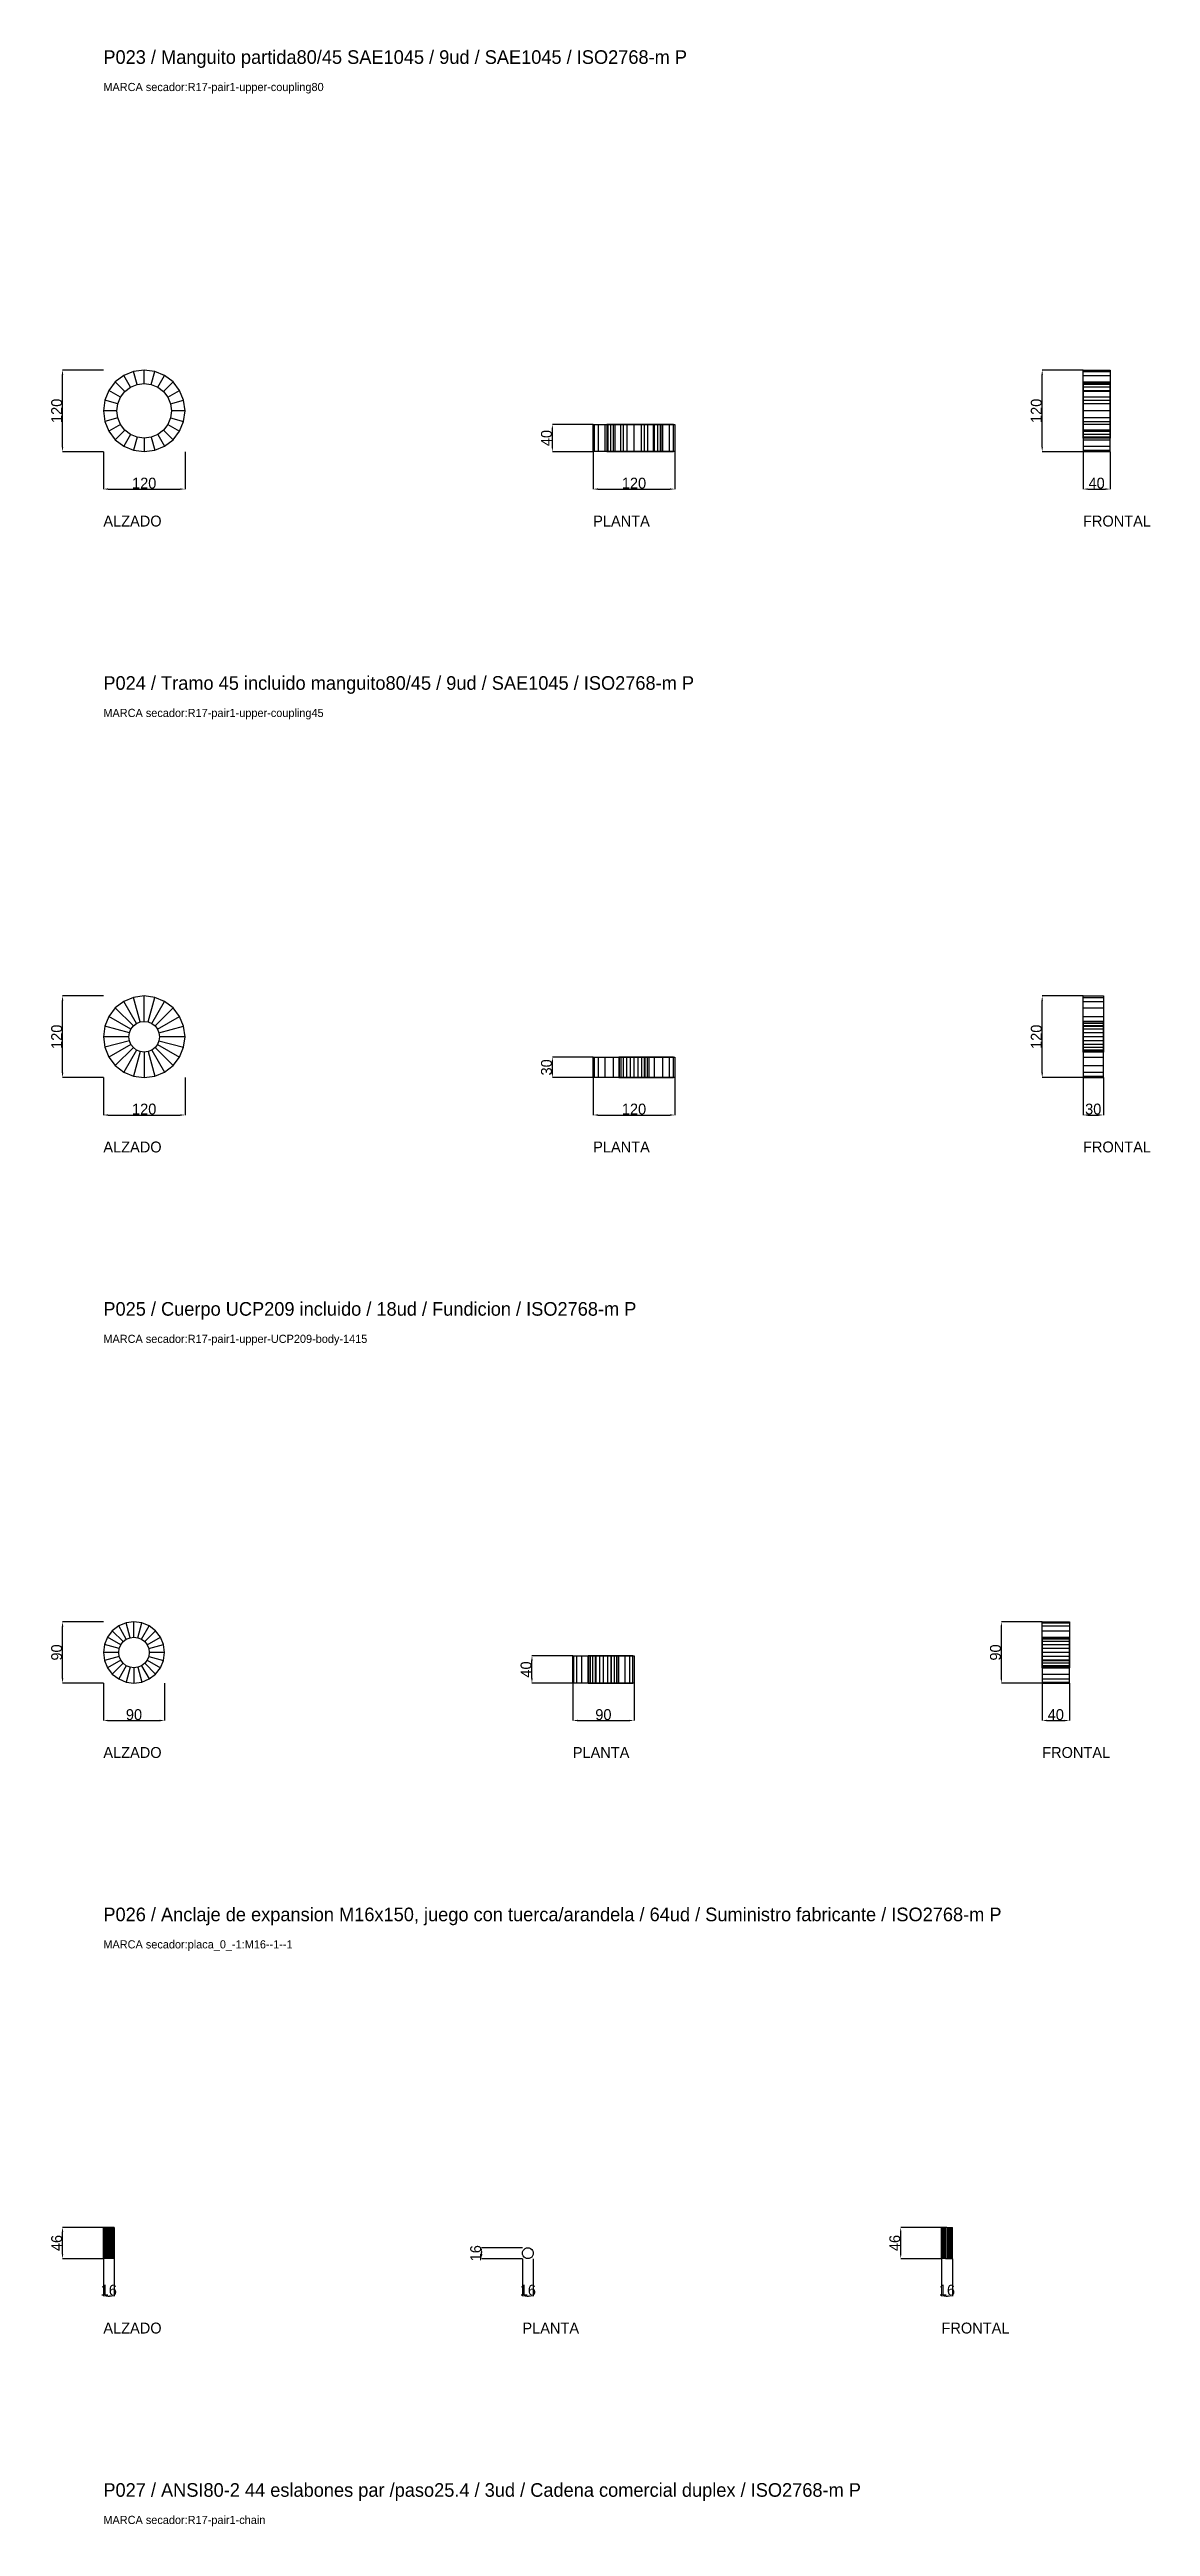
# Model space of a CAD drawing. Header units: millimetres. Extents: x -79 to 41330, y -75911 to 371.
# Drawn here: x -79 to 1539, y -35345 to -31705 of the extents above; entities that cross this region are included whole.
import ezdxf

# ---------------------------------------------------------------- set-up
doc = ezdxf.new("R2010")
doc.units = ezdxf.units.MM
for name, color, linetype in [('R17_COTAS_P', 1, 'Continuous'), ('R17_PIEZAS_P', 3, 'Continuous'), ('R17_TEXTOS', 7, 'Continuous')]:
    doc.layers.add(name, color=color, linetype=linetype)
doc.dimstyles.get("Standard").update_dxf_attribs({"dimtxt": 2.5, "dimasz": 2.5, "dimexe": 1.25, "dimexo": 0.625, "dimtad": 1, "dimcen": 2.5, "dimazin": 3, "dimtfac": 1, "dimtmove": 0, "dimatfit": 3})

msp = doc.modelspace()

# ---------------------------------------------------------------- texts
at = {"layer": 'R17_TEXTOS'}
for s, height, p in [('P023 / Manguito partida80/45 SAE1045 / 9ud / SAE1045 / ISO2768-m P', 20, (0, -31725.693)), ('MARCA secador:R17-pair1-upper-coupling80', 12, (0, -31765.693)), ('ALZADO', 16, (0, -32405.693)), ('PLANTA', 16, (720, -32405.693)), ('FRONTAL', 16, (1440, -32405.693)), ('P024 / Tramo 45 incluido manguito80/45 / 9ud / SAE1045 / ISO2768-m P', 20, (0, -32645.693)), ('MARCA secador:R17-pair1-upper-coupling45', 12, (0, -32685.693)), ('ALZADO', 16, (0, -33325.693)), ('PLANTA', 16, (720, -33325.693)), ('FRONTAL', 16, (1440, -33325.693)), ('P025 / Cuerpo UCP209 incluido / 18ud / Fundicion / ISO2768-m P', 20, (0, -33565.693)), ('MARCA secador:R17-pair1-upper-UCP209-body-1415', 12, (0, -33605.693)), ('ALZADO', 16, (0, -34215.693)), ('PLANTA', 16, (690, -34215.693)), ('FRONTAL', 16, (1380, -34215.693)), ('P026 / Anclaje de expansion M16x150, juego con tuerca/arandela / 64ud / Suministro fabricante / ISO2768-m P', 20, (0, -34455.693)), ('MARCA secador:placa_0_-1:M16--1--1', 12, (0, -34495.693)), ('ALZADO', 16, (0, -35061.693)), ('PLANTA', 16, (616, -35061.693)), ('FRONTAL', 16, (1232, -35061.693)), ('P027 / ANSI80-2 44 eslabones par /paso25.4 / 3ud / Cadena comercial duplex / ISO2768-m P', 20, (0, -35301.693)), ('MARCA secador:R17-pair1-chain', 12, (0, -35341.693))]:
    msp.add_text(s, height=height, dxfattribs=at).set_placement(p)

# ---------------------------------------------------------------- blocks, each defined once
blk = doc.blocks.new('_CLOSEDFILLED')
at = {"color": 0, "linetype": 'BYBLOCK'}
blk.add_solid([(-1, 0.16), (0, 0), (-1, -0.16)], dxfattribs=at)
blk = doc.blocks.new('*D151')
for p, q in [((0, -34105.7), (0, -34160.7)), ((90, -34105.7), (90, -34160.7)), ((7, -34160.7), (83, -34160.7))]:
    blk.add_line(p, q)
at = {"layer": 'Defpoints'}
for p in [(0, -34105.7), (90, -34105.7), (0, -34160.7)]:
    blk.add_point(p, dxfattribs=at)
at = {"layer": 'R17_COTAS_P', "xscale": 7, "yscale": 7, "rotation": 180}
blk.add_blockref('_CLOSEDFILLED', (0, -34160.7), dxfattribs=at)
at = {"layer": 'R17_COTAS_P', "xscale": 7, "yscale": 7}
blk.add_blockref('_CLOSEDFILLED', (90, -34160.7), dxfattribs=at)
at = {"layer": 'R17_COTAS_P', "insert": (45, -34152.1), "char_height": 16, "attachment_point": 5}
blk.add_mtext('90', dxfattribs=at)
blk = doc.blocks.new('*D152')
for p, q in [((0, -34015.7), (-60, -34015.7)), ((-60, -34098.7), (-60, -34022.7)), ((0, -34105.7), (-60, -34105.7))]:
    blk.add_line(p, q)
at = {"layer": 'Defpoints'}
for p in [(0, -34015.7), (-60, -34105.7), (0, -34105.7)]:
    blk.add_point(p, dxfattribs=at)
at = {"layer": 'R17_COTAS_P', "xscale": 7, "yscale": 7}
for p, rotation in [((-60, -34015.7), 90), ((-60, -34105.7), 270)]:
    blk.add_blockref('_CLOSEDFILLED', p, dxfattribs=dict(at, rotation=rotation))
at = {"layer": 'R17_COTAS_P', "insert": (-68.6, -34060.7), "char_height": 16, "attachment_point": 5, "rotation": 90}
blk.add_mtext('90', dxfattribs=at)
blk = doc.blocks.new('*D153')
for p, q in [((690, -34105.7), (690, -34160.7)), ((780, -34105.7), (780, -34160.7)), ((697, -34160.7), (773, -34160.7))]:
    blk.add_line(p, q)
at = {"layer": 'Defpoints'}
for p in [(690, -34105.7), (780, -34105.7), (690, -34160.7)]:
    blk.add_point(p, dxfattribs=at)
at = {"layer": 'R17_COTAS_P', "xscale": 7, "yscale": 7, "rotation": 180}
blk.add_blockref('_CLOSEDFILLED', (690, -34160.7), dxfattribs=at)
at = {"layer": 'R17_COTAS_P', "xscale": 7, "yscale": 7}
blk.add_blockref('_CLOSEDFILLED', (780, -34160.7), dxfattribs=at)
at = {"layer": 'R17_COTAS_P', "insert": (735, -34152.1), "char_height": 16, "attachment_point": 5}
blk.add_mtext('90', dxfattribs=at)
blk = doc.blocks.new('*D154')
for p, q in [((690, -34065.7), (630, -34065.7)), ((630, -34098.7), (630, -34072.7)), ((690, -34105.7), (630, -34105.7))]:
    blk.add_line(p, q)
at = {"layer": 'Defpoints'}
for p in [(690, -34065.7), (630, -34105.7), (690, -34105.7)]:
    blk.add_point(p, dxfattribs=at)
at = {"layer": 'R17_COTAS_P', "xscale": 7, "yscale": 7}
for p, rotation in [((630, -34065.7), 90), ((630, -34105.7), 270)]:
    blk.add_blockref('_CLOSEDFILLED', p, dxfattribs=dict(at, rotation=rotation))
at = {"layer": 'R17_COTAS_P', "insert": (621.4, -34085.7), "char_height": 16, "attachment_point": 5, "rotation": 90}
blk.add_mtext('40', dxfattribs=at)
blk = doc.blocks.new('*D155')
for p, q in [((1380, -34105.7), (1380, -34160.7)), ((1420, -34105.7), (1420, -34160.7)), ((1387, -34160.7), (1413, -34160.7))]:
    blk.add_line(p, q)
at = {"layer": 'Defpoints'}
for p in [(1380, -34105.7), (1420, -34105.7), (1380, -34160.7)]:
    blk.add_point(p, dxfattribs=at)
at = {"layer": 'R17_COTAS_P', "xscale": 7, "yscale": 7, "rotation": 180}
blk.add_blockref('_CLOSEDFILLED', (1380, -34160.7), dxfattribs=at)
at = {"layer": 'R17_COTAS_P', "xscale": 7, "yscale": 7}
blk.add_blockref('_CLOSEDFILLED', (1420, -34160.7), dxfattribs=at)
at = {"layer": 'R17_COTAS_P', "insert": (1400, -34152.1), "char_height": 16, "attachment_point": 5}
blk.add_mtext('40', dxfattribs=at)
blk = doc.blocks.new('*D156')
for p, q in [((1380, -34015.7), (1320, -34015.7)), ((1320, -34098.7), (1320, -34022.7)), ((1380, -34105.7), (1320, -34105.7))]:
    blk.add_line(p, q)
at = {"layer": 'Defpoints'}
for p in [(1380, -34015.7), (1320, -34105.7), (1380, -34105.7)]:
    blk.add_point(p, dxfattribs=at)
at = {"layer": 'R17_COTAS_P', "xscale": 7, "yscale": 7}
for p, rotation in [((1320, -34015.7), 90), ((1320, -34105.7), 270)]:
    blk.add_blockref('_CLOSEDFILLED', p, dxfattribs=dict(at, rotation=rotation))
at = {"layer": 'R17_COTAS_P', "insert": (1311.4, -34060.7), "char_height": 16, "attachment_point": 5, "rotation": 90}
blk.add_mtext('90', dxfattribs=at)
blk = doc.blocks.new('*D157')
for p, q in [((0, -34951.7), (0, -35006.7)), ((16, -34951.7), (16, -35006.7)), ((7, -35006.7), (9, -35006.7))]:
    blk.add_line(p, q)
at = {"layer": 'Defpoints'}
for p in [(0, -34951.7), (16, -34951.7), (0, -35006.7)]:
    blk.add_point(p, dxfattribs=at)
at = {"layer": 'R17_COTAS_P', "xscale": 7, "yscale": 7, "rotation": 180}
blk.add_blockref('_CLOSEDFILLED', (0, -35006.7), dxfattribs=at)
at = {"layer": 'R17_COTAS_P', "xscale": 7, "yscale": 7}
blk.add_blockref('_CLOSEDFILLED', (16, -35006.7), dxfattribs=at)
at = {"layer": 'R17_COTAS_P', "insert": (8, -34998.1), "char_height": 16, "attachment_point": 5}
blk.add_mtext('16', dxfattribs=at)
blk = doc.blocks.new('*D158')
for p, q in [((0, -34905.7), (-60, -34905.7)), ((-60, -34944.7), (-60, -34912.7)), ((0, -34951.7), (-60, -34951.7))]:
    blk.add_line(p, q)
at = {"layer": 'Defpoints'}
for p in [(0, -34905.7), (-60, -34951.7), (0, -34951.7)]:
    blk.add_point(p, dxfattribs=at)
at = {"layer": 'R17_COTAS_P', "xscale": 7, "yscale": 7}
for p, rotation in [((-60, -34905.7), 90), ((-60, -34951.7), 270)]:
    blk.add_blockref('_CLOSEDFILLED', p, dxfattribs=dict(at, rotation=rotation))
at = {"layer": 'R17_COTAS_P', "insert": (-68.6, -34928.7), "char_height": 16, "attachment_point": 5, "rotation": 90}
blk.add_mtext('46', dxfattribs=at)
blk = doc.blocks.new('*D159')
for p, q in [((616, -34951.7), (616, -35006.7)), ((632, -34951.7), (632, -35006.7)), ((623, -35006.7), (625, -35006.7))]:
    blk.add_line(p, q)
at = {"layer": 'Defpoints'}
for p in [(616, -34951.7), (632, -34951.7), (616, -35006.7)]:
    blk.add_point(p, dxfattribs=at)
at = {"layer": 'R17_COTAS_P', "xscale": 7, "yscale": 7, "rotation": 180}
blk.add_blockref('_CLOSEDFILLED', (616, -35006.7), dxfattribs=at)
at = {"layer": 'R17_COTAS_P', "xscale": 7, "yscale": 7}
blk.add_blockref('_CLOSEDFILLED', (632, -35006.7), dxfattribs=at)
at = {"layer": 'R17_COTAS_P', "insert": (624, -34998.1), "char_height": 16, "attachment_point": 5}
blk.add_mtext('16', dxfattribs=at)
blk = doc.blocks.new('*D160')
for p, q in [((616, -34935.7), (556, -34935.7)), ((556, -34944.7), (556, -34942.7)), ((616, -34951.7), (556, -34951.7))]:
    blk.add_line(p, q)
at = {"layer": 'Defpoints'}
for p in [(616, -34935.7), (556, -34951.7), (616, -34951.7)]:
    blk.add_point(p, dxfattribs=at)
at = {"layer": 'R17_COTAS_P', "xscale": 7, "yscale": 7}
for p, rotation in [((556, -34935.7), 90), ((556, -34951.7), 270)]:
    blk.add_blockref('_CLOSEDFILLED', p, dxfattribs=dict(at, rotation=rotation))
at = {"layer": 'R17_COTAS_P', "insert": (547.4, -34943.7), "char_height": 16, "attachment_point": 5, "rotation": 90}
blk.add_mtext('16', dxfattribs=at)
blk = doc.blocks.new('*D161')
for p, q in [((1232, -34951.7), (1232, -35006.7)), ((1248, -34951.7), (1248, -35006.7)), ((1239, -35006.7), (1241, -35006.7))]:
    blk.add_line(p, q)
at = {"layer": 'Defpoints'}
for p in [(1232, -34951.7), (1248, -34951.7), (1232, -35006.7)]:
    blk.add_point(p, dxfattribs=at)
at = {"layer": 'R17_COTAS_P', "xscale": 7, "yscale": 7, "rotation": 180}
blk.add_blockref('_CLOSEDFILLED', (1232, -35006.7), dxfattribs=at)
at = {"layer": 'R17_COTAS_P', "xscale": 7, "yscale": 7}
blk.add_blockref('_CLOSEDFILLED', (1248, -35006.7), dxfattribs=at)
at = {"layer": 'R17_COTAS_P', "insert": (1240, -34998.1), "char_height": 16, "attachment_point": 5}
blk.add_mtext('16', dxfattribs=at)
blk = doc.blocks.new('*D162')
for p, q in [((1232, -34905.7), (1172, -34905.7)), ((1172, -34944.7), (1172, -34912.7)), ((1232, -34951.7), (1172, -34951.7))]:
    blk.add_line(p, q)
at = {"layer": 'Defpoints'}
for p in [(1232, -34905.7), (1172, -34951.7), (1232, -34951.7)]:
    blk.add_point(p, dxfattribs=at)
at = {"layer": 'R17_COTAS_P', "xscale": 7, "yscale": 7}
for p, rotation in [((1172, -34905.7), 90), ((1172, -34951.7), 270)]:
    blk.add_blockref('_CLOSEDFILLED', p, dxfattribs=dict(at, rotation=rotation))
at = {"layer": 'R17_COTAS_P', "insert": (1163.4, -34928.7), "char_height": 16, "attachment_point": 5, "rotation": 90}
blk.add_mtext('46', dxfattribs=at)
blk = doc.blocks.new('*D145')
for p, q in [((0, -33215.7), (0, -33270.7)), ((120, -33215.7), (120, -33270.7)), ((7, -33270.7), (113, -33270.7))]:
    blk.add_line(p, q)
at = {"layer": 'Defpoints'}
for p in [(0, -33215.7), (120, -33215.7), (0, -33270.7)]:
    blk.add_point(p, dxfattribs=at)
at = {"layer": 'R17_COTAS_P', "xscale": 7, "yscale": 7, "rotation": 180}
blk.add_blockref('_CLOSEDFILLED', (0, -33270.7), dxfattribs=at)
at = {"layer": 'R17_COTAS_P', "xscale": 7, "yscale": 7}
blk.add_blockref('_CLOSEDFILLED', (120, -33270.7), dxfattribs=at)
at = {"layer": 'R17_COTAS_P', "insert": (60, -33262.1), "char_height": 16, "attachment_point": 5}
blk.add_mtext('120', dxfattribs=at)
blk = doc.blocks.new('*D146')
for p, q in [((0, -33095.7), (-60, -33095.7)), ((-60, -33208.7), (-60, -33102.7)), ((0, -33215.7), (-60, -33215.7))]:
    blk.add_line(p, q)
at = {"layer": 'Defpoints'}
for p in [(0, -33095.7), (-60, -33215.7), (0, -33215.7)]:
    blk.add_point(p, dxfattribs=at)
at = {"layer": 'R17_COTAS_P', "xscale": 7, "yscale": 7}
for p, rotation in [((-60, -33095.7), 90), ((-60, -33215.7), 270)]:
    blk.add_blockref('_CLOSEDFILLED', p, dxfattribs=dict(at, rotation=rotation))
at = {"layer": 'R17_COTAS_P', "insert": (-68.6, -33155.7), "char_height": 16, "attachment_point": 5, "rotation": 90}
blk.add_mtext('120', dxfattribs=at)
blk = doc.blocks.new('*D147')
for p, q in [((720, -33215.7), (720, -33270.7)), ((840, -33215.7), (840, -33270.7)), ((727, -33270.7), (833, -33270.7))]:
    blk.add_line(p, q)
at = {"layer": 'Defpoints'}
for p in [(720, -33215.7), (840, -33215.7), (720, -33270.7)]:
    blk.add_point(p, dxfattribs=at)
at = {"layer": 'R17_COTAS_P', "xscale": 7, "yscale": 7, "rotation": 180}
blk.add_blockref('_CLOSEDFILLED', (720, -33270.7), dxfattribs=at)
at = {"layer": 'R17_COTAS_P', "xscale": 7, "yscale": 7}
blk.add_blockref('_CLOSEDFILLED', (840, -33270.7), dxfattribs=at)
at = {"layer": 'R17_COTAS_P', "insert": (780, -33262.1), "char_height": 16, "attachment_point": 5}
blk.add_mtext('120', dxfattribs=at)
blk = doc.blocks.new('*D148')
for p, q in [((720, -33185.7), (660, -33185.7)), ((660, -33208.7), (660, -33192.7)), ((720, -33215.7), (660, -33215.7))]:
    blk.add_line(p, q)
at = {"layer": 'Defpoints'}
for p in [(720, -33185.7), (660, -33215.7), (720, -33215.7)]:
    blk.add_point(p, dxfattribs=at)
at = {"layer": 'R17_COTAS_P', "xscale": 7, "yscale": 7}
for p, rotation in [((660, -33185.7), 90), ((660, -33215.7), 270)]:
    blk.add_blockref('_CLOSEDFILLED', p, dxfattribs=dict(at, rotation=rotation))
at = {"layer": 'R17_COTAS_P', "insert": (651.4, -33200.7), "char_height": 16, "attachment_point": 5, "rotation": 90}
blk.add_mtext('30', dxfattribs=at)
blk = doc.blocks.new('*D149')
for p, q in [((1440, -33215.7), (1440, -33270.7)), ((1470, -33215.7), (1470, -33270.7)), ((1447, -33270.7), (1463, -33270.7))]:
    blk.add_line(p, q)
at = {"layer": 'Defpoints'}
for p in [(1440, -33215.7), (1470, -33215.7), (1440, -33270.7)]:
    blk.add_point(p, dxfattribs=at)
at = {"layer": 'R17_COTAS_P', "xscale": 7, "yscale": 7, "rotation": 180}
blk.add_blockref('_CLOSEDFILLED', (1440, -33270.7), dxfattribs=at)
at = {"layer": 'R17_COTAS_P', "xscale": 7, "yscale": 7}
blk.add_blockref('_CLOSEDFILLED', (1470, -33270.7), dxfattribs=at)
at = {"layer": 'R17_COTAS_P', "insert": (1455, -33262.1), "char_height": 16, "attachment_point": 5}
blk.add_mtext('30', dxfattribs=at)
blk = doc.blocks.new('*D150')
for p, q in [((1440, -33095.7), (1380, -33095.7)), ((1380, -33208.7), (1380, -33102.7)), ((1440, -33215.7), (1380, -33215.7))]:
    blk.add_line(p, q)
at = {"layer": 'Defpoints'}
for p in [(1440, -33095.7), (1380, -33215.7), (1440, -33215.7)]:
    blk.add_point(p, dxfattribs=at)
at = {"layer": 'R17_COTAS_P', "xscale": 7, "yscale": 7}
for p, rotation in [((1380, -33095.7), 90), ((1380, -33215.7), 270)]:
    blk.add_blockref('_CLOSEDFILLED', p, dxfattribs=dict(at, rotation=rotation))
at = {"layer": 'R17_COTAS_P', "insert": (1371.4, -33155.7), "char_height": 16, "attachment_point": 5, "rotation": 90}
blk.add_mtext('120', dxfattribs=at)
blk = doc.blocks.new('*D139')
for p, q in [((0, -32295.7), (0, -32350.7)), ((120, -32295.7), (120, -32350.7)), ((7, -32350.7), (113, -32350.7))]:
    blk.add_line(p, q)
at = {"layer": 'Defpoints'}
for p in [(0, -32295.7), (120, -32295.7), (0, -32350.7)]:
    blk.add_point(p, dxfattribs=at)
at = {"layer": 'R17_COTAS_P', "xscale": 7, "yscale": 7, "rotation": 180}
blk.add_blockref('_CLOSEDFILLED', (0, -32350.7), dxfattribs=at)
at = {"layer": 'R17_COTAS_P', "xscale": 7, "yscale": 7}
blk.add_blockref('_CLOSEDFILLED', (120, -32350.7), dxfattribs=at)
at = {"layer": 'R17_COTAS_P', "insert": (60, -32342.1), "char_height": 16, "attachment_point": 5}
blk.add_mtext('120', dxfattribs=at)
blk = doc.blocks.new('*D140')
for p, q in [((0, -32175.7), (-60, -32175.7)), ((-60, -32288.7), (-60, -32182.7)), ((0, -32295.7), (-60, -32295.7))]:
    blk.add_line(p, q)
at = {"layer": 'Defpoints'}
for p in [(0, -32175.7), (-60, -32295.7), (0, -32295.7)]:
    blk.add_point(p, dxfattribs=at)
at = {"layer": 'R17_COTAS_P', "xscale": 7, "yscale": 7}
for p, rotation in [((-60, -32175.7), 90), ((-60, -32295.7), 270)]:
    blk.add_blockref('_CLOSEDFILLED', p, dxfattribs=dict(at, rotation=rotation))
at = {"layer": 'R17_COTAS_P', "insert": (-68.6, -32235.7), "char_height": 16, "attachment_point": 5, "rotation": 90}
blk.add_mtext('120', dxfattribs=at)
blk = doc.blocks.new('*D141')
for p, q in [((720, -32295.7), (720, -32350.7)), ((840, -32295.7), (840, -32350.7)), ((727, -32350.7), (833, -32350.7))]:
    blk.add_line(p, q)
at = {"layer": 'Defpoints'}
for p in [(720, -32295.7), (840, -32295.7), (720, -32350.7)]:
    blk.add_point(p, dxfattribs=at)
at = {"layer": 'R17_COTAS_P', "xscale": 7, "yscale": 7, "rotation": 180}
blk.add_blockref('_CLOSEDFILLED', (720, -32350.7), dxfattribs=at)
at = {"layer": 'R17_COTAS_P', "xscale": 7, "yscale": 7}
blk.add_blockref('_CLOSEDFILLED', (840, -32350.7), dxfattribs=at)
at = {"layer": 'R17_COTAS_P', "insert": (780, -32342.1), "char_height": 16, "attachment_point": 5}
blk.add_mtext('120', dxfattribs=at)
blk = doc.blocks.new('*D142')
for p, q in [((720, -32255.7), (660, -32255.7)), ((660, -32288.7), (660, -32262.7)), ((720, -32295.7), (660, -32295.7))]:
    blk.add_line(p, q)
at = {"layer": 'Defpoints'}
for p in [(720, -32255.7), (660, -32295.7), (720, -32295.7)]:
    blk.add_point(p, dxfattribs=at)
at = {"layer": 'R17_COTAS_P', "xscale": 7, "yscale": 7}
for p, rotation in [((660, -32255.7), 90), ((660, -32295.7), 270)]:
    blk.add_blockref('_CLOSEDFILLED', p, dxfattribs=dict(at, rotation=rotation))
at = {"layer": 'R17_COTAS_P', "insert": (651.4, -32275.7), "char_height": 16, "attachment_point": 5, "rotation": 90}
blk.add_mtext('40', dxfattribs=at)
blk = doc.blocks.new('*D143')
for p, q in [((1440, -32295.7), (1440, -32350.7)), ((1480, -32295.7), (1480, -32350.7)), ((1447, -32350.7), (1473, -32350.7))]:
    blk.add_line(p, q)
at = {"layer": 'Defpoints'}
for p in [(1440, -32295.7), (1480, -32295.7), (1440, -32350.7)]:
    blk.add_point(p, dxfattribs=at)
at = {"layer": 'R17_COTAS_P', "xscale": 7, "yscale": 7, "rotation": 180}
blk.add_blockref('_CLOSEDFILLED', (1440, -32350.7), dxfattribs=at)
at = {"layer": 'R17_COTAS_P', "xscale": 7, "yscale": 7}
blk.add_blockref('_CLOSEDFILLED', (1480, -32350.7), dxfattribs=at)
at = {"layer": 'R17_COTAS_P', "insert": (1460, -32342.1), "char_height": 16, "attachment_point": 5}
blk.add_mtext('40', dxfattribs=at)
blk = doc.blocks.new('*D144')
for p, q in [((1440, -32175.7), (1380, -32175.7)), ((1380, -32288.7), (1380, -32182.7)), ((1440, -32295.7), (1380, -32295.7))]:
    blk.add_line(p, q)
at = {"layer": 'Defpoints'}
for p in [(1440, -32175.7), (1380, -32295.7), (1440, -32295.7)]:
    blk.add_point(p, dxfattribs=at)
at = {"layer": 'R17_COTAS_P', "xscale": 7, "yscale": 7}
for p, rotation in [((1380, -32175.7), 90), ((1380, -32295.7), 270)]:
    blk.add_blockref('_CLOSEDFILLED', p, dxfattribs=dict(at, rotation=rotation))
at = {"layer": 'R17_COTAS_P', "insert": (1371.4, -32235.7), "char_height": 16, "attachment_point": 5, "rotation": 90}
blk.add_mtext('120', dxfattribs=at)

# ---------------------------------------------------------------- dimensions: what is measured, and where the dimension line sits
at = {"layer": 'R17_COTAS_P'}
for base, p1, p2, picture, middle in [((-60, -32295.693), (0, -32295.693), (0, -32175.693), '*D140', (-68.625, -32235.693)), ((1380, -32295.693), (1440, -32295.693), (1440, -32175.693), '*D144', (1371.375, -32235.693)), ((660, -32295.693), (720, -32295.693), (720, -32255.693), '*D142', (651.375, -32275.693)), ((-60, -33215.693), (0, -33215.693), (0, -33095.693), '*D146', (-68.625, -33155.693)), ((1380, -33215.693), (1440, -33215.693), (1440, -33095.693), '*D150', (1371.375, -33155.693)), ((660, -33215.693), (720, -33215.693), (720, -33185.693), '*D148', (651.375, -33200.693)), ((-60, -34105.693), (0, -34105.693), (0, -34015.693), '*D152', (-68.625, -34060.693)), ((1320, -34105.693), (1380, -34105.693), (1380, -34015.693), '*D156', (1311.375, -34060.693)), ((630, -34105.693), (690, -34105.693), (690, -34065.693), '*D154', (621.375, -34085.693)), ((-60, -34951.693), (0, -34951.693), (0, -34905.693), '*D158', (-68.625, -34928.693)), ((1172, -34951.693), (1232, -34951.693), (1232, -34905.693), '*D162', (1163.375, -34928.693)), ((556, -34951.693), (616, -34951.693), (616, -34935.693), '*D160', (547.375, -34943.693))]:
    dim = msp.add_linear_dim(base=base, p1=p1, p2=p2, angle=90, dimstyle='Standard', override={"dimtxt": 16, "dimasz": 7, "dimtad": 1, "dimdec": 2}, dxfattribs=at)
    dim.commit()
    dim.dimension.update_dxf_attribs({"geometry": picture, "text_midpoint": middle})
for base, p1, p2, picture, middle in [((0, -32350.693), (0, -32295.693), (120, -32295.693), '*D139', (60, -32342.068)), ((720, -32350.693), (720, -32295.693), (840, -32295.693), '*D141', (780, -32342.068)), ((1440, -32350.693), (1440, -32295.693), (1480, -32295.693), '*D143', (1460, -32342.068)), ((0, -33270.693), (0, -33215.693), (120, -33215.693), '*D145', (60, -33262.068)), ((720, -33270.693), (720, -33215.693), (840, -33215.693), '*D147', (780, -33262.068)), ((1440, -33270.693), (1440, -33215.693), (1470, -33215.693), '*D149', (1455, -33262.068)), ((0, -34160.693), (0, -34105.693), (90, -34105.693), '*D151', (45, -34152.068)), ((690, -34160.693), (690, -34105.693), (780, -34105.693), '*D153', (735, -34152.068)), ((1380, -34160.693), (1380, -34105.693), (1420, -34105.693), '*D155', (1400, -34152.068)), ((0, -35006.693), (0, -34951.693), (16, -34951.693), '*D157', (8, -34998.068)), ((616, -35006.693), (616, -34951.693), (632, -34951.693), '*D159', (624, -34998.068)), ((1232, -35006.693), (1232, -34951.693), (1248, -34951.693), '*D161', (1240, -34998.068))]:
    dim = msp.add_linear_dim(base=base, p1=p1, p2=p2, dimstyle='Standard', override={"dimtxt": 16, "dimasz": 7, "dimtad": 1, "dimdec": 2}, dxfattribs=at)
    dim.commit()
    dim.dimension.update_dxf_attribs({"geometry": picture, "text_midpoint": middle})

# ---------------------------------------------------------------- linework, layer by layer
at = {"layer": 'R17_PIEZAS_P'}
for p, q in [((44.471, -32177.738), (30, -32183.732)), ((60, -32175.693), (44.471, -32177.738)), ((49.647, -32197.056), (44.471, -32177.738)), ((75.529, -32177.738), (60, -32175.693)), ((60, -32195.693), (60, -32175.693)), ((70.353, -32197.056), (75.529, -32177.738)), ((90, -32183.732), (75.529, -32177.738)), ((1440, -32177.738), (1440, -32175.693)), ((1440, -32175.693), (1480, -32175.693)), ((1440, -32195.693), (1440, -32175.693)), ((1440, -32183.732), (1440, -32177.738)), ((1440, -32177.738), (1480, -32177.738)), ((1440, -32197.056), (1440, -32177.738)), ((1480, -32175.693), (1480, -32177.738)), ((1480, -32175.693), (1480, -32195.693)), ((1480, -32177.738), (1480, -32183.732)), ((1480, -32177.738), (1480, -32197.056)), ((8.038, -32205.693), (2.044, -32220.164)), ((17.574, -32193.267), (8.038, -32205.693)), ((25.359, -32215.693), (8.038, -32205.693)), ((30, -32183.732), (17.574, -32193.267)), ((31.716, -32207.409), (17.574, -32193.267)), ((21.363, -32225.341), (25.359, -32215.693)), ((25.359, -32215.693), (31.716, -32207.409)), ((40, -32201.052), (30, -32183.732)), ((31.716, -32207.409), (40, -32201.052)), ((40, -32201.052), (49.647, -32197.056)), ((49.647, -32197.056), (60, -32195.693)), ((60, -32195.693), (70.353, -32197.056)), ((70.353, -32197.056), (80, -32201.052)), ((80, -32201.052), (90, -32183.732)), ((80, -32201.052), (88.284, -32207.409)), ((88.284, -32207.409), (102.426, -32193.267)), ((88.284, -32207.409), (94.641, -32215.693)), ((102.426, -32193.267), (90, -32183.732)), ((94.641, -32215.693), (111.962, -32205.693)), ((94.641, -32215.693), (98.637, -32225.341)), ((111.962, -32205.693), (102.426, -32193.267)), ((117.956, -32220.164), (111.962, -32205.693)), ((1440, -32193.267), (1440, -32183.732)), ((1440, -32183.732), (1480, -32183.732)), ((1440, -32201.052), (1440, -32183.732)), ((1440, -32205.693), (1440, -32193.267)), ((1440, -32193.267), (1480, -32193.267)), ((1440, -32207.409), (1440, -32193.267)), ((1440, -32195.693), (1440, -32197.056)), ((1480, -32195.693), (1440, -32195.693)), ((1440, -32197.056), (1440, -32201.052)), ((1480, -32197.056), (1440, -32197.056)), ((1440, -32201.052), (1440, -32207.409)), ((1480, -32201.052), (1440, -32201.052)), ((1440, -32220.164), (1440, -32205.693)), ((1440, -32205.693), (1480, -32205.693)), ((1440, -32215.693), (1440, -32205.693)), ((1440, -32207.409), (1440, -32215.693)), ((1480, -32207.409), (1440, -32207.409)), ((1440, -32215.693), (1440, -32225.341)), ((1480, -32215.693), (1440, -32215.693)), ((1480, -32183.732), (1480, -32193.267)), ((1480, -32183.732), (1480, -32201.052)), ((1480, -32193.267), (1480, -32205.693)), ((1480, -32193.267), (1480, -32207.409)), ((1480, -32197.056), (1480, -32195.693)), ((1480, -32201.052), (1480, -32197.056)), ((1480, -32207.409), (1480, -32201.052)), ((1480, -32205.693), (1480, -32220.164)), ((1480, -32205.693), (1480, -32215.693)), ((1480, -32215.693), (1480, -32207.409)), ((1480, -32225.341), (1480, -32215.693)), ((2.044, -32220.164), (0, -32235.693)), ((20, -32235.693), (0, -32235.693)), ((0, -32235.693), (2.044, -32251.223)), ((21.363, -32225.341), (2.044, -32220.164)), ((21.363, -32246.046), (2.044, -32251.223)), ((2.044, -32251.223), (8.038, -32265.693)), ((25.359, -32255.693), (8.038, -32265.693)), ((20, -32235.693), (21.363, -32225.341)), ((21.363, -32246.046), (20, -32235.693)), ((25.359, -32255.693), (21.363, -32246.046)), ((31.716, -32263.978), (25.359, -32255.693)), ((94.641, -32255.693), (88.284, -32263.978)), ((98.637, -32246.046), (94.641, -32255.693)), ((94.641, -32255.693), (111.962, -32265.693)), ((98.637, -32225.341), (117.956, -32220.164)), ((98.637, -32225.341), (100, -32235.693)), ((100, -32235.693), (98.637, -32246.046)), ((98.637, -32246.046), (117.956, -32251.223)), ((120, -32235.693), (100, -32235.693)), ((111.962, -32265.693), (117.956, -32251.223)), ((120, -32235.693), (117.956, -32220.164)), ((117.956, -32251.223), (120, -32235.693)), ((720, -32295.693), (720, -32255.693)), ((720, -32255.693), (722.044, -32255.693)), ((720, -32255.693), (740, -32255.693)), ((722.044, -32295.693), (722.044, -32255.693)), ((722.044, -32255.693), (728.038, -32255.693)), ((722.044, -32255.693), (741.363, -32255.693)), ((728.038, -32295.693), (728.038, -32255.693)), ((728.038, -32255.693), (737.574, -32255.693)), ((728.038, -32255.693), (745.359, -32255.693)), ((737.574, -32295.693), (737.574, -32255.693)), ((737.574, -32255.693), (750, -32255.693)), ((737.574, -32255.693), (751.716, -32255.693)), ((741.363, -32255.693), (740, -32255.693)), ((740, -32255.693), (740, -32295.693)), ((745.359, -32255.693), (741.363, -32255.693)), ((741.363, -32255.693), (741.363, -32295.693)), ((751.716, -32255.693), (745.359, -32255.693)), ((745.359, -32255.693), (745.359, -32295.693)), ((750, -32295.693), (750, -32255.693)), ((750, -32255.693), (764.471, -32255.693)), ((750, -32255.693), (760, -32255.693)), ((760, -32255.693), (751.716, -32255.693)), ((751.716, -32255.693), (751.716, -32295.693)), ((769.647, -32255.693), (760, -32255.693)), ((760, -32255.693), (760, -32295.693)), ((764.471, -32295.693), (764.471, -32255.693)), ((764.471, -32255.693), (780, -32255.693)), ((764.471, -32255.693), (769.647, -32255.693)), ((780, -32255.693), (769.647, -32255.693)), ((769.647, -32255.693), (769.647, -32295.693)), ((780, -32295.693), (780, -32255.693)), ((780, -32255.693), (795.529, -32255.693)), ((790.353, -32255.693), (780, -32255.693)), ((800, -32255.693), (790.353, -32255.693)), ((790.353, -32255.693), (790.353, -32295.693)), ((795.529, -32255.693), (790.353, -32255.693)), ((795.529, -32295.693), (795.529, -32255.693)), ((795.529, -32255.693), (810, -32255.693)), ((808.284, -32255.693), (800, -32255.693)), ((800, -32255.693), (800, -32295.693)), ((810, -32255.693), (800, -32255.693)), ((814.641, -32255.693), (808.284, -32255.693)), ((808.284, -32255.693), (808.284, -32295.693)), ((822.426, -32255.693), (808.284, -32255.693)), ((810, -32295.693), (810, -32255.693)), ((810, -32255.693), (822.426, -32255.693)), ((818.637, -32255.693), (814.641, -32255.693)), ((814.641, -32255.693), (814.641, -32295.693)), ((831.962, -32255.693), (814.641, -32255.693)), ((820, -32255.693), (818.637, -32255.693)), ((818.637, -32255.693), (818.637, -32295.693)), ((837.956, -32255.693), (818.637, -32255.693)), ((820, -32295.693), (820, -32255.693)), ((820, -32255.693), (840, -32255.693)), ((822.426, -32295.693), (822.426, -32255.693)), ((822.426, -32255.693), (831.962, -32255.693)), ((831.962, -32295.693), (831.962, -32255.693)), ((831.962, -32255.693), (837.956, -32255.693)), ((837.956, -32295.693), (837.956, -32255.693)), ((837.956, -32255.693), (840, -32255.693)), ((840, -32255.693), (840, -32295.693)), ((1440, -32235.693), (1440, -32220.164)), ((1440, -32220.164), (1480, -32220.164)), ((1440, -32225.341), (1440, -32220.164)), ((1440, -32225.341), (1440, -32235.693)), ((1480, -32225.341), (1440, -32225.341)), ((1480, -32235.693), (1440, -32235.693)), ((1440, -32235.693), (1440, -32251.223)), ((1440, -32246.046), (1440, -32235.693)), ((1480, -32246.046), (1440, -32246.046)), ((1440, -32246.046), (1440, -32251.223)), ((1440, -32255.693), (1440, -32246.046)), ((1440, -32251.223), (1480, -32251.223)), ((1440, -32251.223), (1440, -32265.693)), ((1480, -32255.693), (1440, -32255.693)), ((1440, -32255.693), (1440, -32265.693)), ((1440, -32263.978), (1440, -32255.693)), ((1480, -32220.164), (1480, -32235.693)), ((1480, -32220.164), (1480, -32225.341)), ((1480, -32235.693), (1480, -32225.341)), ((1480, -32251.223), (1480, -32235.693)), ((1480, -32235.693), (1480, -32246.046)), ((1480, -32251.223), (1480, -32246.046)), ((1480, -32246.046), (1480, -32255.693)), ((1480, -32265.693), (1480, -32251.223)), ((1480, -32265.693), (1480, -32255.693)), ((1480, -32255.693), (1480, -32263.978)), ((8.038, -32265.693), (17.574, -32278.12)), ((31.716, -32263.978), (17.574, -32278.12)), ((17.574, -32278.12), (30, -32287.655)), ((40, -32270.334), (30, -32287.655)), ((30, -32287.655), (44.471, -32293.649)), ((40, -32270.334), (31.716, -32263.978)), ((49.647, -32274.33), (40, -32270.334)), ((49.647, -32274.33), (44.471, -32293.649)), ((60, -32275.693), (49.647, -32274.33)), ((70.353, -32274.33), (60, -32275.693)), ((60, -32275.693), (60, -32295.693)), ((80, -32270.334), (70.353, -32274.33)), ((70.353, -32274.33), (75.529, -32293.649)), ((75.529, -32293.649), (90, -32287.655)), ((88.284, -32263.978), (80, -32270.334)), ((80, -32270.334), (90, -32287.655)), ((88.284, -32263.978), (102.426, -32278.12)), ((90, -32287.655), (102.426, -32278.12)), ((102.426, -32278.12), (111.962, -32265.693)), ((1480, -32263.978), (1440, -32263.978)), ((1440, -32263.978), (1440, -32278.12)), ((1440, -32270.334), (1440, -32263.978)), ((1440, -32265.693), (1480, -32265.693)), ((1440, -32265.693), (1440, -32278.12)), ((1480, -32270.334), (1440, -32270.334)), ((1440, -32270.334), (1440, -32287.655)), ((1440, -32274.33), (1440, -32270.334)), ((1480, -32274.33), (1440, -32274.33)), ((1440, -32274.33), (1440, -32293.649)), ((1440, -32275.693), (1440, -32274.33)), ((1480, -32275.693), (1440, -32275.693)), ((1440, -32275.693), (1440, -32295.693)), ((1440, -32278.12), (1480, -32278.12)), ((1440, -32278.12), (1440, -32287.655)), ((1440, -32287.655), (1480, -32287.655)), ((1440, -32287.655), (1440, -32293.649)), ((1480, -32278.12), (1480, -32263.978)), ((1480, -32263.978), (1480, -32270.334)), ((1480, -32278.12), (1480, -32265.693)), ((1480, -32287.655), (1480, -32270.334)), ((1480, -32270.334), (1480, -32274.33)), ((1480, -32293.649), (1480, -32274.33)), ((1480, -32274.33), (1480, -32275.693)), ((1480, -32295.693), (1480, -32275.693)), ((1480, -32287.655), (1480, -32278.12)), ((1480, -32293.649), (1480, -32287.655)), ((44.471, -32293.649), (60, -32295.693)), ((60, -32295.693), (75.529, -32293.649)), ((722.044, -32295.693), (720, -32295.693)), ((740, -32295.693), (720, -32295.693)), ((728.038, -32295.693), (722.044, -32295.693)), ((741.363, -32295.693), (722.044, -32295.693)), ((737.574, -32295.693), (728.038, -32295.693)), ((745.359, -32295.693), (728.038, -32295.693)), ((750, -32295.693), (737.574, -32295.693)), ((751.716, -32295.693), (737.574, -32295.693)), ((740, -32295.693), (741.363, -32295.693)), ((741.363, -32295.693), (745.359, -32295.693)), ((745.359, -32295.693), (751.716, -32295.693)), ((764.471, -32295.693), (750, -32295.693)), ((760, -32295.693), (750, -32295.693)), ((751.716, -32295.693), (760, -32295.693)), ((760, -32295.693), (769.647, -32295.693)), ((780, -32295.693), (764.471, -32295.693)), ((769.647, -32295.693), (764.471, -32295.693)), ((769.647, -32295.693), (780, -32295.693)), ((795.529, -32295.693), (780, -32295.693)), ((780, -32295.693), (790.353, -32295.693)), ((790.353, -32295.693), (800, -32295.693)), ((790.353, -32295.693), (795.529, -32295.693)), ((810, -32295.693), (795.529, -32295.693)), ((800, -32295.693), (808.284, -32295.693)), ((800, -32295.693), (810, -32295.693)), ((808.284, -32295.693), (814.641, -32295.693)), ((808.284, -32295.693), (822.426, -32295.693)), ((822.426, -32295.693), (810, -32295.693)), ((814.641, -32295.693), (818.637, -32295.693)), ((814.641, -32295.693), (831.962, -32295.693)), ((818.637, -32295.693), (820, -32295.693)), ((818.637, -32295.693), (837.956, -32295.693)), ((840, -32295.693), (820, -32295.693)), ((831.962, -32295.693), (822.426, -32295.693)), ((837.956, -32295.693), (831.962, -32295.693)), ((840, -32295.693), (837.956, -32295.693)), ((1440, -32293.649), (1480, -32293.649)), ((1440, -32293.649), (1440, -32295.693)), ((1440, -32295.693), (1480, -32295.693)), ((1480, -32295.693), (1480, -32293.649)), ((8.038, -33125.693), (2.044, -33140.164)), ((17.574, -33113.267), (8.038, -33125.693)), ((40.514, -33144.443), (8.038, -33125.693)), ((30, -33103.732), (17.574, -33113.267)), ((44.09, -33139.783), (17.574, -33113.267)), ((44.471, -33097.738), (30, -33103.732)), ((48.75, -33136.208), (30, -33103.732)), ((60, -33095.693), (44.471, -33097.738)), ((54.177, -33133.96), (44.471, -33097.738)), ((75.529, -33097.738), (60, -33095.693)), ((60, -33133.193), (60, -33095.693)), ((65.823, -33133.96), (75.529, -33097.738)), ((71.25, -33136.208), (90, -33103.732)), ((90, -33103.732), (75.529, -33097.738)), ((75.91, -33139.783), (102.426, -33113.267)), ((79.486, -33144.443), (111.962, -33125.693)), ((102.426, -33113.267), (90, -33103.732)), ((111.962, -33125.693), (102.426, -33113.267)), ((117.956, -33140.164), (111.962, -33125.693)), ((1440, -33097.738), (1440, -33095.693)), ((1440, -33095.693), (1470, -33095.693)), ((1440, -33133.193), (1440, -33095.693)), ((1440, -33103.732), (1440, -33097.738)), ((1440, -33097.738), (1470, -33097.738)), ((1440, -33133.96), (1440, -33097.738)), ((1440, -33113.267), (1440, -33103.732)), ((1440, -33103.732), (1470, -33103.732)), ((1440, -33136.208), (1440, -33103.732)), ((1440, -33125.693), (1440, -33113.267)), ((1440, -33113.267), (1470, -33113.267)), ((1440, -33139.783), (1440, -33113.267)), ((1440, -33140.164), (1440, -33125.693)), ((1440, -33125.693), (1470, -33125.693)), ((1440, -33144.443), (1440, -33125.693)), ((1470, -33095.693), (1470, -33097.738)), ((1470, -33095.693), (1470, -33133.193)), ((1470, -33097.738), (1470, -33103.732)), ((1470, -33097.738), (1470, -33133.96)), ((1470, -33103.732), (1470, -33113.267)), ((1470, -33103.732), (1470, -33136.208)), ((1470, -33113.267), (1470, -33125.693)), ((1470, -33113.267), (1470, -33139.783)), ((1470, -33125.693), (1470, -33140.164)), ((1470, -33125.693), (1470, -33144.443)), ((2.044, -33140.164), (0, -33155.693)), ((37.5, -33155.693), (0, -33155.693)), ((0, -33155.693), (2.044, -33171.223)), ((38.267, -33149.87), (2.044, -33140.164)), ((38.267, -33161.517), (2.044, -33171.223)), ((37.5, -33155.693), (38.267, -33149.87)), ((38.267, -33161.517), (37.5, -33155.693)), ((38.267, -33149.87), (40.514, -33144.443)), ((40.514, -33166.943), (38.267, -33161.517)), ((40.514, -33144.443), (44.09, -33139.783)), ((44.09, -33139.783), (48.75, -33136.208)), ((48.75, -33136.208), (54.177, -33133.96)), ((54.177, -33133.96), (60, -33133.193)), ((60, -33133.193), (65.823, -33133.96)), ((65.823, -33133.96), (71.25, -33136.208)), ((71.25, -33136.208), (75.91, -33139.783)), ((75.91, -33139.783), (79.486, -33144.443)), ((79.486, -33144.443), (81.733, -33149.87)), ((81.733, -33161.517), (79.486, -33166.943)), ((81.733, -33149.87), (117.956, -33140.164)), ((81.733, -33149.87), (82.5, -33155.693)), ((82.5, -33155.693), (81.733, -33161.517)), ((81.733, -33161.517), (117.956, -33171.223)), ((120, -33155.693), (82.5, -33155.693)), ((120, -33155.693), (117.956, -33140.164)), ((117.956, -33171.223), (120, -33155.693)), ((1440, -33133.193), (1440, -33133.96)), ((1470, -33133.193), (1440, -33133.193)), ((1440, -33133.96), (1440, -33136.208)), ((1470, -33133.96), (1440, -33133.96)), ((1440, -33136.208), (1440, -33139.783)), ((1470, -33136.208), (1440, -33136.208)), ((1440, -33139.783), (1440, -33144.443)), ((1470, -33139.783), (1440, -33139.783)), ((1440, -33155.693), (1440, -33140.164)), ((1440, -33140.164), (1470, -33140.164)), ((1440, -33149.87), (1440, -33140.164)), ((1440, -33144.443), (1440, -33149.87)), ((1470, -33144.443), (1440, -33144.443)), ((1440, -33149.87), (1440, -33155.693)), ((1470, -33149.87), (1440, -33149.87)), ((1470, -33155.693), (1440, -33155.693)), ((1440, -33155.693), (1440, -33171.223)), ((1440, -33161.517), (1440, -33155.693)), ((1470, -33161.517), (1440, -33161.517)), ((1440, -33161.517), (1440, -33171.223)), ((1440, -33166.943), (1440, -33161.517)), ((1470, -33133.96), (1470, -33133.193)), ((1470, -33136.208), (1470, -33133.96)), ((1470, -33139.783), (1470, -33136.208)), ((1470, -33144.443), (1470, -33139.783)), ((1470, -33140.164), (1470, -33155.693)), ((1470, -33140.164), (1470, -33149.87)), ((1470, -33149.87), (1470, -33144.443)), ((1470, -33155.693), (1470, -33149.87)), ((1470, -33171.223), (1470, -33155.693)), ((1470, -33155.693), (1470, -33161.517)), ((1470, -33171.223), (1470, -33161.517)), ((1470, -33161.517), (1470, -33166.943)), ((2.044, -33171.223), (8.038, -33185.693)), ((40.514, -33166.943), (8.038, -33185.693)), ((8.038, -33185.693), (17.574, -33198.12)), ((44.09, -33171.603), (17.574, -33198.12)), ((17.574, -33198.12), (30, -33207.655)), ((48.75, -33175.179), (30, -33207.655)), ((44.09, -33171.603), (40.514, -33166.943)), ((48.75, -33175.179), (44.09, -33171.603)), ((54.177, -33177.427), (44.471, -33213.649)), ((54.177, -33177.427), (48.75, -33175.179)), ((60, -33178.193), (54.177, -33177.427)), ((65.823, -33177.427), (60, -33178.193)), ((60, -33178.193), (60, -33215.693)), ((71.25, -33175.179), (65.823, -33177.427)), ((65.823, -33177.427), (75.529, -33213.649)), ((75.91, -33171.603), (71.25, -33175.179)), ((71.25, -33175.179), (90, -33207.655)), ((79.486, -33166.943), (75.91, -33171.603)), ((75.91, -33171.603), (102.426, -33198.12)), ((79.486, -33166.943), (111.962, -33185.693)), ((90, -33207.655), (102.426, -33198.12)), ((102.426, -33198.12), (111.962, -33185.693)), ((111.962, -33185.693), (117.956, -33171.223)), ((720, -33215.693), (720, -33185.693)), ((720, -33185.693), (722.044, -33185.693)), ((720, -33185.693), (757.5, -33185.693)), ((722.044, -33215.693), (722.044, -33185.693)), ((722.044, -33185.693), (728.038, -33185.693)), ((722.044, -33185.693), (758.267, -33185.693)), ((728.038, -33215.693), (728.038, -33185.693)), ((728.038, -33185.693), (737.574, -33185.693)), ((728.038, -33185.693), (760.514, -33185.693)), ((737.574, -33215.693), (737.574, -33185.693)), ((737.574, -33185.693), (750, -33185.693)), ((737.574, -33185.693), (764.09, -33185.693)), ((750, -33215.693), (750, -33185.693)), ((750, -33185.693), (764.471, -33185.693)), ((750, -33185.693), (768.75, -33185.693)), ((758.267, -33185.693), (757.5, -33185.693)), ((757.5, -33185.693), (757.5, -33215.693)), ((760.514, -33185.693), (758.267, -33185.693)), ((758.267, -33185.693), (758.267, -33215.693)), ((764.09, -33185.693), (760.514, -33185.693)), ((760.514, -33185.693), (760.514, -33215.693)), ((768.75, -33185.693), (764.09, -33185.693)), ((764.09, -33185.693), (764.09, -33215.693)), ((764.471, -33215.693), (764.471, -33185.693)), ((764.471, -33185.693), (780, -33185.693)), ((764.471, -33185.693), (774.177, -33185.693)), ((774.177, -33185.693), (768.75, -33185.693)), ((768.75, -33185.693), (768.75, -33215.693)), ((780, -33185.693), (774.177, -33185.693)), ((774.177, -33185.693), (774.177, -33215.693)), ((780, -33215.693), (780, -33185.693)), ((780, -33185.693), (795.529, -33185.693)), ((785.823, -33185.693), (780, -33185.693)), ((791.25, -33185.693), (785.823, -33185.693)), ((785.823, -33185.693), (785.823, -33215.693)), ((795.529, -33185.693), (785.823, -33185.693)), ((795.91, -33185.693), (791.25, -33185.693)), ((791.25, -33185.693), (791.25, -33215.693)), ((810, -33185.693), (791.25, -33185.693)), ((795.529, -33215.693), (795.529, -33185.693)), ((795.529, -33185.693), (810, -33185.693)), ((799.486, -33185.693), (795.91, -33185.693)), ((795.91, -33185.693), (795.91, -33215.693)), ((822.426, -33185.693), (795.91, -33185.693)), ((801.733, -33185.693), (799.486, -33185.693)), ((799.486, -33185.693), (799.486, -33215.693)), ((831.962, -33185.693), (799.486, -33185.693)), ((802.5, -33185.693), (801.733, -33185.693)), ((801.733, -33185.693), (801.733, -33215.693)), ((837.956, -33185.693), (801.733, -33185.693)), ((802.5, -33215.693), (802.5, -33185.693)), ((802.5, -33185.693), (840, -33185.693)), ((810, -33215.693), (810, -33185.693)), ((810, -33185.693), (822.426, -33185.693)), ((822.426, -33215.693), (822.426, -33185.693)), ((822.426, -33185.693), (831.962, -33185.693)), ((831.962, -33215.693), (831.962, -33185.693)), ((831.962, -33185.693), (837.956, -33185.693)), ((837.956, -33215.693), (837.956, -33185.693)), ((837.956, -33185.693), (840, -33185.693)), ((840, -33185.693), (840, -33215.693)), ((1470, -33166.943), (1440, -33166.943)), ((1440, -33166.943), (1440, -33185.693)), ((1440, -33171.603), (1440, -33166.943)), ((1440, -33171.223), (1470, -33171.223)), ((1440, -33171.223), (1440, -33185.693)), ((1470, -33171.603), (1440, -33171.603)), ((1440, -33171.603), (1440, -33198.12)), ((1440, -33175.179), (1440, -33171.603)), ((1470, -33175.179), (1440, -33175.179)), ((1440, -33175.179), (1440, -33207.655)), ((1440, -33177.427), (1440, -33175.179)), ((1470, -33177.427), (1440, -33177.427)), ((1440, -33177.427), (1440, -33213.649)), ((1440, -33178.193), (1440, -33177.427)), ((1470, -33178.193), (1440, -33178.193)), ((1440, -33178.193), (1440, -33215.693)), ((1440, -33185.693), (1470, -33185.693)), ((1440, -33185.693), (1440, -33198.12)), ((1440, -33198.12), (1470, -33198.12)), ((1440, -33198.12), (1440, -33207.655)), ((1470, -33185.693), (1470, -33166.943)), ((1470, -33166.943), (1470, -33171.603)), ((1470, -33185.693), (1470, -33171.223)), ((1470, -33198.12), (1470, -33171.603)), ((1470, -33171.603), (1470, -33175.179)), ((1470, -33207.655), (1470, -33175.179)), ((1470, -33175.179), (1470, -33177.427)), ((1470, -33213.649), (1470, -33177.427)), ((1470, -33177.427), (1470, -33178.193)), ((1470, -33215.693), (1470, -33178.193)), ((1470, -33198.12), (1470, -33185.693)), ((1470, -33207.655), (1470, -33198.12)), ((30, -33207.655), (44.471, -33213.649)), ((44.471, -33213.649), (60, -33215.693)), ((60, -33215.693), (75.529, -33213.649)), ((75.529, -33213.649), (90, -33207.655)), ((722.044, -33215.693), (720, -33215.693)), ((757.5, -33215.693), (720, -33215.693)), ((728.038, -33215.693), (722.044, -33215.693)), ((758.267, -33215.693), (722.044, -33215.693)), ((737.574, -33215.693), (728.038, -33215.693)), ((760.514, -33215.693), (728.038, -33215.693)), ((750, -33215.693), (737.574, -33215.693)), ((764.09, -33215.693), (737.574, -33215.693)), ((764.471, -33215.693), (750, -33215.693)), ((768.75, -33215.693), (750, -33215.693)), ((757.5, -33215.693), (758.267, -33215.693)), ((758.267, -33215.693), (760.514, -33215.693)), ((760.514, -33215.693), (764.09, -33215.693)), ((764.09, -33215.693), (768.75, -33215.693)), ((780, -33215.693), (764.471, -33215.693)), ((774.177, -33215.693), (764.471, -33215.693)), ((768.75, -33215.693), (774.177, -33215.693)), ((774.177, -33215.693), (780, -33215.693)), ((795.529, -33215.693), (780, -33215.693)), ((780, -33215.693), (785.823, -33215.693)), ((785.823, -33215.693), (791.25, -33215.693)), ((785.823, -33215.693), (795.529, -33215.693)), ((791.25, -33215.693), (795.91, -33215.693)), ((791.25, -33215.693), (810, -33215.693)), ((810, -33215.693), (795.529, -33215.693)), ((795.91, -33215.693), (799.486, -33215.693)), ((795.91, -33215.693), (822.426, -33215.693)), ((799.486, -33215.693), (801.733, -33215.693)), ((799.486, -33215.693), (831.962, -33215.693)), ((801.733, -33215.693), (802.5, -33215.693)), ((801.733, -33215.693), (837.956, -33215.693)), ((840, -33215.693), (802.5, -33215.693)), ((822.426, -33215.693), (810, -33215.693)), ((831.962, -33215.693), (822.426, -33215.693)), ((837.956, -33215.693), (831.962, -33215.693)), ((840, -33215.693), (837.956, -33215.693)), ((1440, -33207.655), (1470, -33207.655)), ((1440, -33207.655), (1440, -33213.649)), ((1440, -33213.649), (1470, -33213.649)), ((1440, -33213.649), (1440, -33215.693)), ((1440, -33215.693), (1470, -33215.693)), ((1470, -33213.649), (1470, -33207.655)), ((1470, -33215.693), (1470, -33213.649)), ((6.029, -34038.193), (1.533, -34049.047)), ((13.18, -34028.874), (6.029, -34038.193)), ((25.514, -34049.443), (6.029, -34038.193)), ((22.5, -34021.722), (13.18, -34028.874)), ((29.09, -34044.783), (13.18, -34028.874)), ((33.353, -34017.227), (22.5, -34021.722)), ((33.75, -34041.208), (22.5, -34021.722)), ((45, -34015.693), (33.353, -34017.227)), ((39.177, -34038.96), (33.353, -34017.227)), ((33.75, -34041.208), (39.177, -34038.96)), ((39.177, -34038.96), (45, -34038.193)), ((56.647, -34017.227), (45, -34015.693)), ((45, -34038.193), (45, -34015.693)), ((45, -34038.193), (50.823, -34038.96)), ((50.823, -34038.96), (56.647, -34017.227)), ((50.823, -34038.96), (56.25, -34041.208)), ((56.25, -34041.208), (67.5, -34021.722)), ((67.5, -34021.722), (56.647, -34017.227)), ((60.91, -34044.783), (76.82, -34028.874)), ((64.486, -34049.443), (83.971, -34038.193)), ((76.82, -34028.874), (67.5, -34021.722)), ((83.971, -34038.193), (76.82, -34028.874)), ((88.467, -34049.047), (83.971, -34038.193)), ((1380, -34017.227), (1380, -34015.693)), ((1380, -34015.693), (1420, -34015.693)), ((1380, -34038.193), (1380, -34015.693)), ((1380, -34021.722), (1380, -34017.227)), ((1380, -34017.227), (1420, -34017.227)), ((1380, -34038.96), (1380, -34017.227)), ((1380, -34028.874), (1380, -34021.722)), ((1380, -34021.722), (1420, -34021.722)), ((1380, -34041.208), (1380, -34021.722)), ((1380, -34038.193), (1380, -34028.874)), ((1380, -34028.874), (1420, -34028.874)), ((1380, -34044.783), (1380, -34028.874)), ((1380, -34049.047), (1380, -34038.193)), ((1380, -34038.193), (1420, -34038.193)), ((1380, -34049.443), (1380, -34038.193)), ((1380, -34038.193), (1380, -34038.96)), ((1380, -34038.96), (1380, -34041.208)), ((1420, -34038.96), (1380, -34038.96)), ((1420, -34015.693), (1420, -34017.227)), ((1420, -34015.693), (1420, -34038.193)), ((1420, -34017.227), (1420, -34021.722)), ((1420, -34017.227), (1420, -34038.96)), ((1420, -34021.722), (1420, -34028.874)), ((1420, -34021.722), (1420, -34041.208)), ((1420, -34028.874), (1420, -34038.193)), ((1420, -34028.874), (1420, -34044.783)), ((1420, -34038.193), (1420, -34049.047)), ((1420, -34038.193), (1420, -34049.443)), ((1420, -34038.96), (1420, -34038.193)), ((1420, -34041.208), (1420, -34038.96)), ((1.533, -34049.047), (0, -34060.693)), ((22.5, -34060.693), (0, -34060.693)), ((0, -34060.693), (1.533, -34072.34)), ((23.267, -34054.87), (1.533, -34049.047)), ((23.267, -34066.517), (1.533, -34072.34)), ((1.533, -34072.34), (6.029, -34083.193)), ((25.514, -34071.943), (6.029, -34083.193)), ((29.09, -34076.603), (13.18, -34092.513)), ((22.5, -34060.693), (23.267, -34054.87)), ((23.267, -34066.517), (22.5, -34060.693)), ((23.267, -34054.87), (25.514, -34049.443)), ((25.514, -34071.943), (23.267, -34066.517)), ((25.514, -34049.443), (29.09, -34044.783)), ((29.09, -34076.603), (25.514, -34071.943)), ((29.09, -34044.783), (33.75, -34041.208)), ((33.75, -34080.179), (29.09, -34076.603)), ((56.25, -34041.208), (60.91, -34044.783)), ((60.91, -34076.603), (56.25, -34080.179)), ((60.91, -34044.783), (64.486, -34049.443)), ((64.486, -34071.943), (60.91, -34076.603)), ((60.91, -34076.603), (76.82, -34092.513)), ((64.486, -34049.443), (66.733, -34054.87)), ((66.733, -34066.517), (64.486, -34071.943)), ((64.486, -34071.943), (83.971, -34083.193)), ((66.733, -34054.87), (88.467, -34049.047)), ((66.733, -34054.87), (67.5, -34060.693)), ((67.5, -34060.693), (66.733, -34066.517)), ((66.733, -34066.517), (88.467, -34072.34)), ((90, -34060.693), (67.5, -34060.693)), ((83.971, -34083.193), (88.467, -34072.34)), ((90, -34060.693), (88.467, -34049.047)), ((88.467, -34072.34), (90, -34060.693)), ((690, -34105.693), (690, -34065.693)), ((690, -34065.693), (691.533, -34065.693)), ((690, -34065.693), (712.5, -34065.693)), ((691.533, -34105.693), (691.533, -34065.693)), ((691.533, -34065.693), (696.029, -34065.693)), ((691.533, -34065.693), (713.267, -34065.693)), ((696.029, -34105.693), (696.029, -34065.693)), ((696.029, -34065.693), (703.18, -34065.693)), ((696.029, -34065.693), (715.514, -34065.693)), ((703.18, -34105.693), (703.18, -34065.693)), ((703.18, -34065.693), (712.5, -34065.693)), ((703.18, -34065.693), (719.09, -34065.693)), ((712.5, -34105.693), (712.5, -34065.693)), ((712.5, -34065.693), (723.353, -34065.693)), ((712.5, -34065.693), (723.75, -34065.693)), ((713.267, -34065.693), (712.5, -34065.693)), ((715.514, -34065.693), (713.267, -34065.693)), ((713.267, -34065.693), (713.267, -34105.693)), ((719.09, -34065.693), (715.514, -34065.693)), ((715.514, -34065.693), (715.514, -34105.693)), ((723.75, -34065.693), (719.09, -34065.693)), ((719.09, -34065.693), (719.09, -34105.693)), ((723.353, -34105.693), (723.353, -34065.693)), ((723.353, -34065.693), (735, -34065.693)), ((723.353, -34065.693), (729.177, -34065.693)), ((729.177, -34065.693), (723.75, -34065.693)), ((723.75, -34065.693), (723.75, -34105.693)), ((735, -34065.693), (729.177, -34065.693)), ((729.177, -34065.693), (729.177, -34105.693)), ((735, -34105.693), (735, -34065.693)), ((735, -34065.693), (746.647, -34065.693)), ((740.823, -34065.693), (735, -34065.693)), ((746.25, -34065.693), (740.823, -34065.693)), ((740.823, -34065.693), (740.823, -34105.693)), ((746.647, -34065.693), (740.823, -34065.693)), ((750.91, -34065.693), (746.25, -34065.693)), ((746.25, -34065.693), (746.25, -34105.693)), ((757.5, -34065.693), (746.25, -34065.693)), ((746.647, -34105.693), (746.647, -34065.693)), ((746.647, -34065.693), (757.5, -34065.693)), ((754.486, -34065.693), (750.91, -34065.693)), ((750.91, -34065.693), (750.91, -34105.693)), ((766.82, -34065.693), (750.91, -34065.693)), ((756.733, -34065.693), (754.486, -34065.693)), ((754.486, -34065.693), (754.486, -34105.693)), ((773.971, -34065.693), (754.486, -34065.693)), ((757.5, -34065.693), (756.733, -34065.693)), ((756.733, -34065.693), (756.733, -34105.693)), ((778.467, -34065.693), (756.733, -34065.693)), ((757.5, -34105.693), (757.5, -34065.693)), ((757.5, -34065.693), (780, -34065.693)), ((757.5, -34065.693), (766.82, -34065.693)), ((766.82, -34105.693), (766.82, -34065.693)), ((766.82, -34065.693), (773.971, -34065.693)), ((773.971, -34105.693), (773.971, -34065.693)), ((773.971, -34065.693), (778.467, -34065.693)), ((778.467, -34105.693), (778.467, -34065.693)), ((778.467, -34065.693), (780, -34065.693)), ((780, -34065.693), (780, -34105.693)), ((1380, -34041.208), (1380, -34044.783)), ((1420, -34041.208), (1380, -34041.208)), ((1380, -34044.783), (1380, -34049.443)), ((1420, -34044.783), (1380, -34044.783)), ((1380, -34060.693), (1380, -34049.047)), ((1380, -34049.047), (1420, -34049.047)), ((1380, -34054.87), (1380, -34049.047)), ((1380, -34049.443), (1380, -34054.87)), ((1420, -34049.443), (1380, -34049.443)), ((1380, -34054.87), (1380, -34060.693)), ((1420, -34054.87), (1380, -34054.87)), ((1420, -34060.693), (1380, -34060.693)), ((1380, -34060.693), (1380, -34072.34)), ((1380, -34066.517), (1380, -34060.693)), ((1420, -34066.517), (1380, -34066.517)), ((1380, -34066.517), (1380, -34072.34)), ((1380, -34071.943), (1380, -34066.517)), ((1420, -34071.943), (1380, -34071.943)), ((1380, -34071.943), (1380, -34083.193)), ((1380, -34076.603), (1380, -34071.943)), ((1380, -34072.34), (1420, -34072.34)), ((1380, -34072.34), (1380, -34083.193)), ((1420, -34076.603), (1380, -34076.603)), ((1380, -34076.603), (1380, -34092.513)), ((1380, -34080.179), (1380, -34076.603)), ((1420, -34044.783), (1420, -34041.208)), ((1420, -34049.443), (1420, -34044.783)), ((1420, -34049.047), (1420, -34060.693)), ((1420, -34049.047), (1420, -34054.87)), ((1420, -34054.87), (1420, -34049.443)), ((1420, -34060.693), (1420, -34054.87)), ((1420, -34072.34), (1420, -34060.693)), ((1420, -34060.693), (1420, -34066.517)), ((1420, -34072.34), (1420, -34066.517)), ((1420, -34066.517), (1420, -34071.943)), ((1420, -34083.193), (1420, -34071.943)), ((1420, -34071.943), (1420, -34076.603)), ((1420, -34083.193), (1420, -34072.34)), ((1420, -34092.513), (1420, -34076.603)), ((1420, -34076.603), (1420, -34080.179)), ((6.029, -34083.193), (13.18, -34092.513)), ((13.18, -34092.513), (22.5, -34099.665)), ((33.75, -34080.179), (22.5, -34099.665)), ((22.5, -34099.665), (33.353, -34104.16)), ((39.177, -34082.427), (33.353, -34104.16)), ((33.353, -34104.16), (45, -34105.693)), ((39.177, -34082.427), (33.75, -34080.179)), ((45, -34083.193), (39.177, -34082.427)), ((50.823, -34082.427), (45, -34083.193)), ((45, -34083.193), (45, -34105.693)), ((45, -34105.693), (56.647, -34104.16)), ((56.25, -34080.179), (50.823, -34082.427)), ((50.823, -34082.427), (56.647, -34104.16)), ((56.25, -34080.179), (67.5, -34099.665)), ((56.647, -34104.16), (67.5, -34099.665)), ((67.5, -34099.665), (76.82, -34092.513)), ((76.82, -34092.513), (83.971, -34083.193)), ((691.533, -34105.693), (690, -34105.693)), ((712.5, -34105.693), (690, -34105.693)), ((696.029, -34105.693), (691.533, -34105.693)), ((713.267, -34105.693), (691.533, -34105.693)), ((703.18, -34105.693), (696.029, -34105.693)), ((715.514, -34105.693), (696.029, -34105.693)), ((712.5, -34105.693), (703.18, -34105.693)), ((719.09, -34105.693), (703.18, -34105.693)), ((723.353, -34105.693), (712.5, -34105.693)), ((723.75, -34105.693), (712.5, -34105.693)), ((712.5, -34105.693), (713.267, -34105.693)), ((713.267, -34105.693), (715.514, -34105.693)), ((715.514, -34105.693), (719.09, -34105.693)), ((719.09, -34105.693), (723.75, -34105.693)), ((735, -34105.693), (723.353, -34105.693)), ((729.177, -34105.693), (723.353, -34105.693)), ((723.75, -34105.693), (729.177, -34105.693)), ((729.177, -34105.693), (735, -34105.693)), ((746.647, -34105.693), (735, -34105.693)), ((735, -34105.693), (740.823, -34105.693)), ((740.823, -34105.693), (746.25, -34105.693)), ((740.823, -34105.693), (746.647, -34105.693)), ((746.25, -34105.693), (750.91, -34105.693)), ((746.25, -34105.693), (757.5, -34105.693)), ((757.5, -34105.693), (746.647, -34105.693)), ((750.91, -34105.693), (754.486, -34105.693)), ((750.91, -34105.693), (766.82, -34105.693)), ((754.486, -34105.693), (756.733, -34105.693)), ((754.486, -34105.693), (773.971, -34105.693)), ((756.733, -34105.693), (757.5, -34105.693)), ((756.733, -34105.693), (778.467, -34105.693)), ((780, -34105.693), (757.5, -34105.693)), ((766.82, -34105.693), (757.5, -34105.693)), ((773.971, -34105.693), (766.82, -34105.693)), ((778.467, -34105.693), (773.971, -34105.693)), ((780, -34105.693), (778.467, -34105.693)), ((1420, -34080.179), (1380, -34080.179)), ((1380, -34080.179), (1380, -34099.665)), ((1380, -34082.427), (1380, -34080.179)), ((1420, -34082.427), (1380, -34082.427)), ((1380, -34082.427), (1380, -34104.16)), ((1380, -34083.193), (1380, -34082.427)), ((1380, -34083.193), (1420, -34083.193)), ((1380, -34083.193), (1380, -34092.513)), ((1380, -34083.193), (1380, -34105.693)), ((1380, -34092.513), (1420, -34092.513)), ((1380, -34092.513), (1380, -34099.665)), ((1380, -34099.665), (1420, -34099.665)), ((1380, -34099.665), (1380, -34104.16)), ((1380, -34104.16), (1420, -34104.16)), ((1380, -34104.16), (1380, -34105.693)), ((1380, -34105.693), (1420, -34105.693)), ((1420, -34099.665), (1420, -34080.179)), ((1420, -34080.179), (1420, -34082.427)), ((1420, -34104.16), (1420, -34082.427)), ((1420, -34082.427), (1420, -34083.193)), ((1420, -34092.513), (1420, -34083.193)), ((1420, -34105.693), (1420, -34083.193)), ((1420, -34099.665), (1420, -34092.513)), ((1420, -34104.16), (1420, -34099.665)), ((1420, -34105.693), (1420, -34104.16)), ((0.273, -34905.693), (0, -34905.693)), ((0, -34951.693), (0, -34905.693)), ((1.072, -34905.693), (0.273, -34905.693)), ((0.273, -34951.693), (0.273, -34905.693)), ((2.343, -34905.693), (1.072, -34905.693)), ((1.072, -34951.693), (1.072, -34905.693)), ((4, -34905.693), (2.343, -34905.693)), ((2.343, -34951.693), (2.343, -34905.693)), ((5.929, -34905.693), (4, -34905.693)), ((4, -34951.693), (4, -34905.693)), ((8, -34905.693), (5.929, -34905.693)), ((5.929, -34951.693), (5.929, -34905.693)), ((10.071, -34905.693), (8, -34905.693)), ((8, -34951.693), (8, -34905.693)), ((12, -34905.693), (10.071, -34905.693)), ((10.071, -34951.693), (10.071, -34905.693)), ((13.657, -34905.693), (12, -34905.693)), ((12, -34951.693), (12, -34905.693)), ((14.928, -34905.693), (13.657, -34905.693)), ((13.657, -34951.693), (13.657, -34905.693)), ((15.727, -34905.693), (14.928, -34905.693)), ((14.928, -34951.693), (14.928, -34905.693)), ((16, -34905.693), (15.727, -34905.693)), ((15.727, -34951.693), (15.727, -34905.693)), ((16, -34905.693), (16, -34951.693)), ((1232.273, -34905.693), (1232, -34905.693)), ((1232, -34951.693), (1232, -34905.693)), ((1233.072, -34905.693), (1232.273, -34905.693)), ((1232.273, -34951.693), (1232.273, -34905.693)), ((1234.343, -34905.693), (1233.072, -34905.693)), ((1233.072, -34951.693), (1233.072, -34905.693)), ((1236, -34905.693), (1234.343, -34905.693)), ((1234.343, -34951.693), (1234.343, -34905.693)), ((1237.929, -34905.693), (1236, -34905.693)), ((1236, -34951.693), (1236, -34905.693)), ((1240, -34905.693), (1237.929, -34905.693)), ((1237.929, -34951.693), (1237.929, -34905.693)), ((1240, -34905.693), (1242.071, -34905.693)), ((1240, -34905.693), (1240, -34951.693)), ((1242.071, -34905.693), (1244, -34905.693)), ((1242.071, -34951.693), (1242.071, -34905.693)), ((1244, -34905.693), (1245.657, -34905.693)), ((1244, -34951.693), (1244, -34905.693)), ((1245.657, -34905.693), (1246.928, -34905.693)), ((1245.657, -34951.693), (1245.657, -34905.693)), ((1246.928, -34905.693), (1247.727, -34905.693)), ((1246.928, -34951.693), (1246.928, -34905.693)), ((1247.727, -34905.693), (1248, -34905.693)), ((1247.727, -34951.693), (1247.727, -34905.693)), ((1248, -34951.693), (1248, -34905.693)), ((616, -34943.693), (616.273, -34941.623)), ((616.273, -34945.764), (616, -34943.693)), ((616.273, -34941.623), (617.072, -34939.693)), ((617.072, -34947.693), (616.273, -34945.764)), ((617.072, -34939.693), (618.343, -34938.037)), ((618.343, -34949.35), (617.072, -34947.693)), ((618.343, -34938.037), (620, -34936.765)), ((620, -34950.622), (618.343, -34949.35)), ((620, -34936.765), (621.929, -34935.966)), ((621.929, -34935.966), (624, -34935.693)), ((624, -34935.693), (626.071, -34935.966)), ((626.071, -34935.966), (628, -34936.765)), ((628, -34936.765), (629.657, -34938.037)), ((629.657, -34949.35), (628, -34950.622)), ((629.657, -34938.037), (630.928, -34939.693)), ((630.928, -34947.693), (629.657, -34949.35)), ((630.928, -34939.693), (631.727, -34941.623)), ((631.727, -34945.764), (630.928, -34947.693)), ((631.727, -34941.623), (632, -34943.693)), ((632, -34943.693), (631.727, -34945.764)), ((0.273, -34951.693), (0, -34951.693)), ((1.072, -34951.693), (0.273, -34951.693)), ((2.343, -34951.693), (1.072, -34951.693)), ((4, -34951.693), (2.343, -34951.693)), ((5.929, -34951.693), (4, -34951.693)), ((8, -34951.693), (5.929, -34951.693)), ((10.071, -34951.693), (8, -34951.693)), ((12, -34951.693), (10.071, -34951.693)), ((13.657, -34951.693), (12, -34951.693)), ((14.928, -34951.693), (13.657, -34951.693)), ((15.727, -34951.693), (14.928, -34951.693)), ((15.727, -34951.693), (16, -34951.693)), ((621.929, -34951.421), (620, -34950.622)), ((624, -34951.693), (621.929, -34951.421)), ((626.071, -34951.421), (624, -34951.693)), ((628, -34950.622), (626.071, -34951.421)), ((1232.273, -34951.693), (1232, -34951.693)), ((1233.072, -34951.693), (1232.273, -34951.693)), ((1234.343, -34951.693), (1233.072, -34951.693)), ((1236, -34951.693), (1234.343, -34951.693)), ((1237.929, -34951.693), (1236, -34951.693)), ((1237.929, -34951.693), (1240, -34951.693)), ((1240, -34951.693), (1242.071, -34951.693)), ((1242.071, -34951.693), (1244, -34951.693)), ((1244, -34951.693), (1245.657, -34951.693)), ((1245.657, -34951.693), (1246.928, -34951.693)), ((1246.928, -34951.693), (1247.727, -34951.693)), ((1247.727, -34951.693), (1248, -34951.693))]:
    msp.add_line(p, q, dxfattribs=at)

msp.set_redraw_order([(e.dxf.handle, doc.entitydb.next_handle()) for e in msp.query("TEXT MTEXT ATTDEF DIMENSION ARC_DIMENSION")])  # texts and dimensions are drawn at this point

doc.saveas('drawing.dxf')
